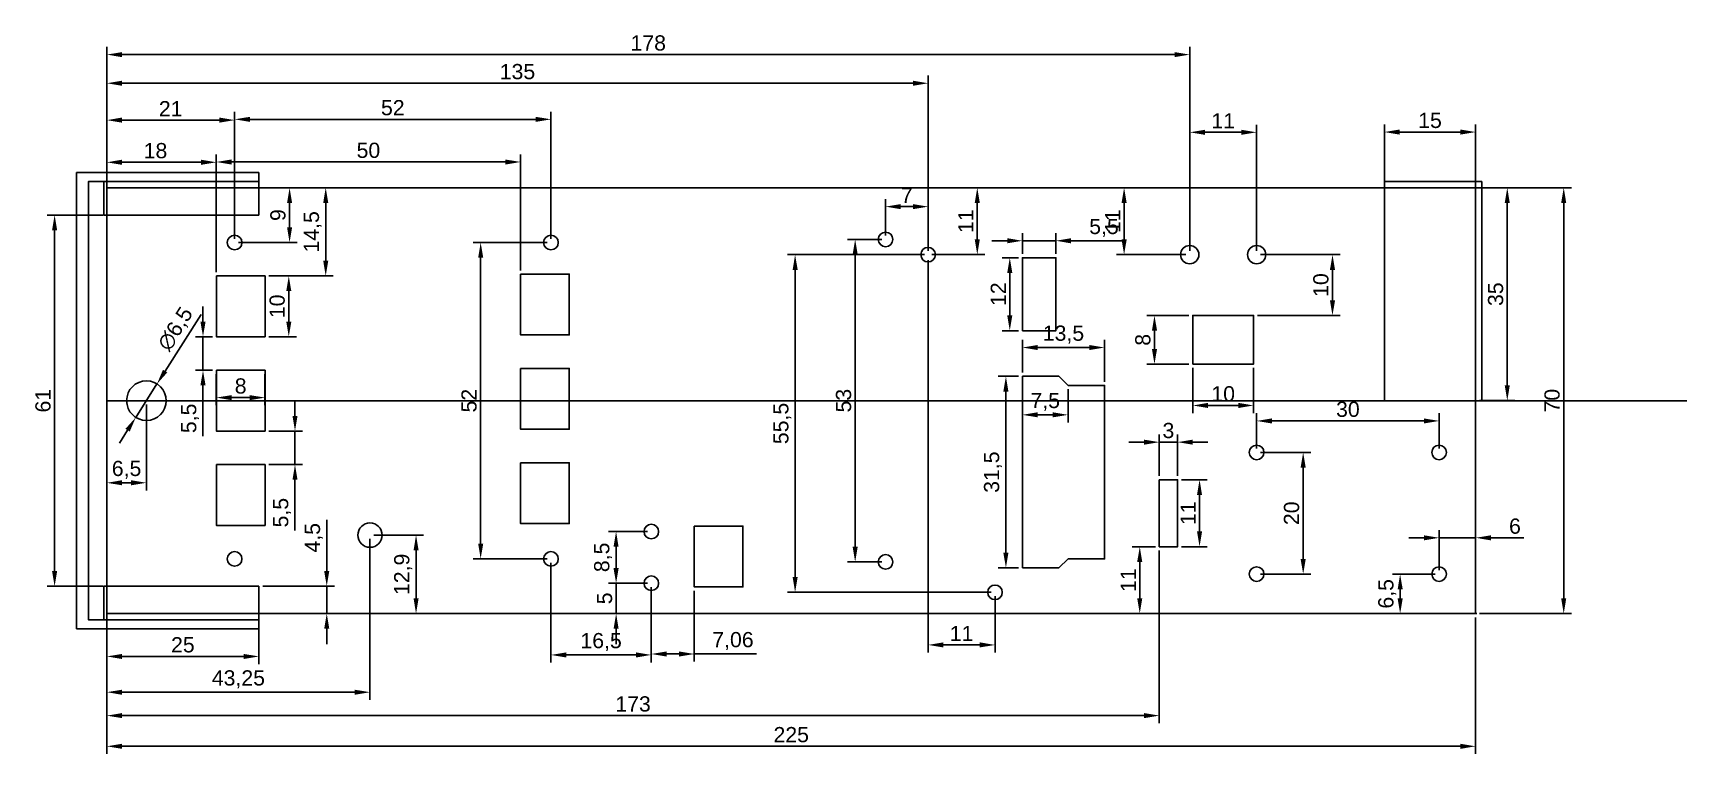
# Model space of a CAD drawing. Header units: millimetres. Extents: x 578 to 849, y 428 to 547.
import ezdxf

# ---------------------------------------------------------------- set-up
doc = ezdxf.new("R2010")
doc.units = ezdxf.units.MM
for name, color, linetype in [('frezen', 6, 'Continuous'), ('Hulp', 3, 'Continuous'), ('Hulp mdf', 7, 'Continuous'), ('maten', 1, 'Continuous'), ('maten help', 2, 'Continuous')]:
    doc.layers.add(name, color=color, linetype=linetype)
doc.styles.get("Standard").update_dxf_attribs({"font": 'arial.ttf'})
doc.dimstyles.new('ISO-25', dxfattribs={"dimtxt": 2.5, "dimasz": 2.5, "dimexe": 1.25, "dimexo": 0.625, "dimtad": 1, "dimtxsty": 'Standard', "dimcen": 2.5, "dimadec": 0, "dimazin": 0, "dimtfac": 1, "dimtmove": 0, "dimatfit": 3, "dimfxl": 1, "dimarcsym": 0})

msp = doc.modelspace()

# ---------------------------------------------------------------- blocks, each defined once
blk = doc.blocks.new('*D2')
at = {"layer": 'Defpoints', "color": 0, "transparency": 16777216}
for p in [(589.76, 532.65), (589.76, 517.04), (610.77, 512.54)]:
    blk.add_point(p, dxfattribs=at)
at = {"layer": 'maten', "color": 0, "lineweight": -2, "transparency": 16777216}
for p, q in [((589.76, 517.66), (589.76, 533.9)), ((610.77, 513.16), (610.77, 533.9)), ((608.27, 532.65), (592.26, 532.65))]:
    blk.add_line(p, q, dxfattribs=at)
at = {"layer": 'maten', "color": 0, "transparency": 16777216}
for points in [[(592.26, 533.07), (592.26, 532.23), (589.76, 532.65)], [(608.27, 533.07), (608.27, 532.23), (610.77, 532.65)]]:
    blk.add_solid(points, dxfattribs=at)
at = {"layer": 'maten', "color": 0, "transparency": 16777216, "insert": (600.26, 534.53), "char_height": 2.5, "attachment_point": 5}
blk.add_mtext('21', dxfattribs=at)
blk = doc.blocks.new('*D3')
at = {"layer": 'Defpoints', "color": 0, "transparency": 16777216}
for p in [(614.76, 521.54), (619.8, 521.54), (610.77, 512.54)]:
    blk.add_point(p, dxfattribs=at)
at = {"layer": 'maten', "color": 0, "lineweight": -2, "transparency": 16777216}
for p, q in [((615.39, 521.54), (621.05, 521.54)), ((619.8, 515.04), (619.8, 519.04)), ((611.39, 512.54), (621.05, 512.54))]:
    blk.add_line(p, q, dxfattribs=at)
at = {"layer": 'maten', "color": 0, "transparency": 16777216}
for points in [[(619.39, 519.04), (620.22, 519.04), (619.8, 521.54)], [(619.39, 515.04), (620.22, 515.04), (619.8, 512.54)]]:
    blk.add_solid(points, dxfattribs=at)
at = {"layer": 'maten', "color": 0, "transparency": 16777216, "insert": (617.9, 517.04), "char_height": 2.5, "attachment_point": 5, "rotation": 90}
blk.add_mtext('9', dxfattribs=at)
blk = doc.blocks.new('*D1')
at = {"layer": 'Defpoints', "color": 0, "transparency": 16777216}
for p in [(607.76, 525.72), (589.76, 517.04), (607.76, 507.04)]:
    blk.add_point(p, dxfattribs=at)
at = {"layer": 'maten', "color": 0, "lineweight": -2, "transparency": 16777216}
for p, q in [((589.76, 517.66), (589.76, 526.97)), ((592.26, 525.72), (605.26, 525.72)), ((607.76, 507.66), (607.76, 526.97))]:
    blk.add_line(p, q, dxfattribs=at)
at = {"layer": 'maten', "color": 0, "transparency": 16777216}
for points in [[(592.26, 526.14), (592.26, 525.3), (589.76, 525.72)], [(605.26, 526.14), (605.26, 525.3), (607.76, 525.72)]]:
    blk.add_solid(points, dxfattribs=at)
at = {"layer": 'maten', "color": 0, "transparency": 16777216, "insert": (597.76, 527.62), "char_height": 2.5, "attachment_point": 5}
blk.add_mtext('18', dxfattribs=at)
blk = doc.blocks.new('*D4')
at = {"layer": 'Defpoints', "color": 0, "transparency": 16777216}
for p in [(679.26, 456.53), (673.48, 451.54), (679.26, 451.54)]:
    blk.add_point(p, dxfattribs=at)
at = {"layer": 'maten', "color": 0, "lineweight": -2, "transparency": 16777216}
for p, q in [((673.48, 459.03), (673.48, 461.53)), ((678.64, 456.53), (672.23, 456.53)), ((673.48, 456.53), (673.48, 451.54)), ((678.64, 451.54), (672.23, 451.54)), ((673.48, 449.04), (673.48, 446.54))]:
    blk.add_line(p, q, dxfattribs=at)
at = {"layer": 'maten', "color": 0, "transparency": 16777216}
for points in [[(673.06, 459.03), (673.89, 459.03), (673.48, 456.53)], [(673.06, 449.04), (673.89, 449.04), (673.48, 451.54)]]:
    blk.add_solid(points, dxfattribs=at)
at = {"layer": 'maten', "color": 0, "transparency": 16777216, "insert": (671.58, 454.04), "char_height": 2.5, "attachment_point": 5, "rotation": 90}
blk.add_mtext('5', dxfattribs=at)
blk = doc.blocks.new('*D5')
at = {"layer": 'Defpoints', "color": 0, "transparency": 16777216}
for p in [(724.76, 510.24), (735.76, 455.04), (724.76, 446.39)]:
    blk.add_point(p, dxfattribs=at)
at = {"layer": 'maten', "color": 0, "lineweight": -2, "transparency": 16777216}
for p, q in [((724.76, 509.61), (724.76, 445.14)), ((735.76, 454.41), (735.76, 445.14)), ((733.26, 446.39), (727.26, 446.39))]:
    blk.add_line(p, q, dxfattribs=at)
at = {"layer": 'maten', "color": 0, "transparency": 16777216}
for points in [[(727.26, 446.81), (727.26, 445.98), (724.76, 446.39)], [(733.26, 446.81), (733.26, 445.98), (735.76, 446.39)]]:
    blk.add_solid(points, dxfattribs=at)
at = {"layer": 'maten', "color": 0, "transparency": 16777216, "insert": (730.26, 448.27), "char_height": 2.5, "attachment_point": 5}
blk.add_mtext('11', dxfattribs=at)
blk = doc.blocks.new('*D6')
at = {"layer": 'Defpoints', "color": 0, "transparency": 16777216}
for p in [(724.76, 510.54), (702.9, 455.04), (735.76, 455.04)]:
    blk.add_point(p, dxfattribs=at)
at = {"layer": 'maten', "color": 0, "lineweight": -2, "transparency": 16777216}
for p, q in [((724.14, 510.54), (701.65, 510.54)), ((702.9, 508.04), (702.9, 457.54)), ((735.13, 455.04), (701.65, 455.04))]:
    blk.add_line(p, q, dxfattribs=at)
at = {"layer": 'maten', "color": 0, "transparency": 16777216}
for points in [[(702.49, 508.04), (703.32, 508.04), (702.9, 510.54)], [(702.49, 457.54), (703.32, 457.54), (702.9, 455.04)]]:
    blk.add_solid(points, dxfattribs=at)
at = {"layer": 'maten', "color": 0, "transparency": 16777216, "insert": (700.78, 482.79), "char_height": 2.5, "attachment_point": 5, "rotation": 90}
blk.add_mtext('55,5', dxfattribs=at)
blk = doc.blocks.new('*D7')
at = {"layer": 'Defpoints', "color": 0, "transparency": 16777216}
for p in [(724.76, 521.54), (732.84, 521.54), (724.76, 510.54)]:
    blk.add_point(p, dxfattribs=at)
at = {"layer": 'maten', "color": 0, "lineweight": -2, "transparency": 16777216}
for p, q in [((725.39, 521.54), (734.09, 521.54)), ((732.84, 513.04), (732.84, 519.04)), ((725.39, 510.54), (734.09, 510.54))]:
    blk.add_line(p, q, dxfattribs=at)
at = {"layer": 'maten', "color": 0, "transparency": 16777216}
for points in [[(732.42, 519.04), (733.26, 519.04), (732.84, 521.54)], [(732.42, 513.04), (733.26, 513.04), (732.84, 510.54)]]:
    blk.add_solid(points, dxfattribs=at)
at = {"layer": 'maten', "color": 0, "transparency": 16777216, "insert": (730.96, 516.04), "char_height": 2.5, "attachment_point": 5, "rotation": 90}
blk.add_mtext('11', dxfattribs=at)
blk = doc.blocks.new('*D8')
at = {"layer": 'Defpoints', "color": 0, "transparency": 16777216}
for p in [(762.76, 462.54), (759.55, 451.54), (775.12, 451.54)]:
    blk.add_point(p, dxfattribs=at)
at = {"layer": 'maten', "color": 0, "lineweight": -2, "transparency": 16777216}
for p, q in [((762.14, 462.54), (758.3, 462.54)), ((759.55, 460.04), (759.55, 454.04)), ((774.5, 451.54), (758.3, 451.54))]:
    blk.add_line(p, q, dxfattribs=at)
at = {"layer": 'maten', "color": 0, "transparency": 16777216}
for points in [[(759.13, 460.04), (759.96, 460.04), (759.55, 462.54)], [(759.13, 454.04), (759.96, 454.04), (759.55, 451.54)]]:
    blk.add_solid(points, dxfattribs=at)
at = {"layer": 'maten', "color": 0, "transparency": 16777216, "insert": (757.67, 457.04), "char_height": 2.5, "attachment_point": 5, "rotation": 90}
blk.add_mtext('11', dxfattribs=at)
blk = doc.blocks.new('*D9')
at = {"layer": 'Defpoints', "color": 0, "transparency": 16777216}
for p in [(762.76, 462.54), (589.76, 451.54), (589.76, 434.77)]:
    blk.add_point(p, dxfattribs=at)
at = {"layer": 'maten', "color": 0, "lineweight": -2, "transparency": 16777216}
for p, q in [((762.76, 461.91), (762.76, 433.52)), ((589.76, 450.91), (589.76, 433.52)), ((760.26, 434.77), (592.26, 434.77))]:
    blk.add_line(p, q, dxfattribs=at)
at = {"layer": 'maten', "color": 0, "transparency": 16777216}
for points in [[(592.26, 435.19), (592.26, 434.36), (589.76, 434.77)], [(760.26, 435.19), (760.26, 434.36), (762.76, 434.77)]]:
    blk.add_solid(points, dxfattribs=at)
at = {"layer": 'maten', "color": 0, "transparency": 16777216, "insert": (676.26, 436.68), "char_height": 2.5, "attachment_point": 5}
blk.add_mtext('173', dxfattribs=at)
blk = doc.blocks.new('*D10')
at = {"layer": 'Defpoints', "color": 0, "transparency": 16777216}
for p in [(814.76, 464), (808.76, 458.03), (814.76, 451.54)]:
    blk.add_point(p, dxfattribs=at)
at = {"layer": 'maten', "color": 0, "lineweight": -2, "transparency": 16777216}
for p, q in [((808.76, 458.66), (808.76, 465.25)), ((814.76, 452.16), (814.76, 465.25)), ((806.26, 464), (803.76, 464)), ((808.76, 464), (814.76, 464)), ((817.26, 464), (822.67, 464))]:
    blk.add_line(p, q, dxfattribs=at)
at = {"layer": 'maten', "color": 0, "transparency": 16777216}
for points in [[(806.26, 464.41), (806.26, 463.58), (808.76, 464)], [(817.26, 464.41), (817.26, 463.58), (814.76, 464)]]:
    blk.add_solid(points, dxfattribs=at)
at = {"layer": 'maten', "color": 0, "transparency": 16777216, "insert": (821.22, 465.9), "char_height": 2.5, "attachment_point": 5}
blk.add_mtext('6', dxfattribs=at)
blk = doc.blocks.new('*D11')
at = {"layer": 'Defpoints', "color": 0, "transparency": 16777216}
for p in [(808.76, 458.03), (802.35, 451.54), (815.58, 451.54)]:
    blk.add_point(p, dxfattribs=at)
at = {"layer": 'maten', "color": 0, "lineweight": -2, "transparency": 16777216}
for p, q in [((808.13, 458.03), (801.1, 458.03)), ((802.35, 455.53), (802.35, 454.04)), ((814.95, 451.54), (801.1, 451.54))]:
    blk.add_line(p, q, dxfattribs=at)
at = {"layer": 'maten', "color": 0, "transparency": 16777216}
for points in [[(801.94, 455.53), (802.77, 455.53), (802.35, 458.03)], [(801.94, 454.04), (802.77, 454.04), (802.35, 451.54)]]:
    blk.add_solid(points, dxfattribs=at)
at = {"layer": 'maten', "color": 0, "transparency": 16777216, "insert": (800.23, 454.79), "char_height": 2.5, "attachment_point": 5, "rotation": 90}
blk.add_mtext('6,5', dxfattribs=at)
blk = doc.blocks.new('*D12')
at = {"layer": 'Defpoints', "color": 0, "transparency": 16777216}
for p in [(778.76, 530.65), (767.76, 510.54), (778.76, 510.54)]:
    blk.add_point(p, dxfattribs=at)
at = {"layer": 'maten', "color": 0, "lineweight": -2, "transparency": 16777216}
for p, q in [((767.76, 511.16), (767.76, 531.9)), ((770.26, 530.65), (776.26, 530.65)), ((778.76, 511.16), (778.76, 531.9))]:
    blk.add_line(p, q, dxfattribs=at)
at = {"layer": 'maten', "color": 0, "transparency": 16777216}
for points in [[(770.26, 531.06), (770.26, 530.23), (767.76, 530.65)], [(776.26, 531.06), (776.26, 530.23), (778.76, 530.65)]]:
    blk.add_solid(points, dxfattribs=at)
at = {"layer": 'maten', "color": 0, "transparency": 16777216, "insert": (773.26, 532.53), "char_height": 2.5, "attachment_point": 5}
blk.add_mtext('11', dxfattribs=at)
blk = doc.blocks.new('*D13')
at = {"layer": 'Defpoints', "color": 0, "transparency": 16777216}
for p in [(756.98, 521.54), (767.76, 521.54), (767.76, 510.54)]:
    blk.add_point(p, dxfattribs=at)
at = {"layer": 'maten', "color": 0, "lineweight": -2, "transparency": 16777216}
for p, q in [((767.14, 521.54), (755.73, 521.54)), ((756.98, 513.04), (756.98, 519.04)), ((767.14, 510.54), (755.73, 510.54))]:
    blk.add_line(p, q, dxfattribs=at)
at = {"layer": 'maten', "color": 0, "transparency": 16777216}
for points in [[(756.56, 519.04), (757.4, 519.04), (756.98, 521.54)], [(756.56, 513.04), (757.4, 513.04), (756.98, 510.54)]]:
    blk.add_solid(points, dxfattribs=at)
at = {"layer": 'maten', "color": 0, "transparency": 16777216, "insert": (755.1, 516.04), "char_height": 2.5, "attachment_point": 5, "rotation": 90}
blk.add_mtext('11', dxfattribs=at)
blk = doc.blocks.new('*D14')
at = {"layer": 'Defpoints', "color": 0, "transparency": 16777216}
for p in [(778.76, 510.54), (778.26, 500.54), (791.23, 500.54)]:
    blk.add_point(p, dxfattribs=at)
at = {"layer": 'maten', "color": 0, "lineweight": -2, "transparency": 16777216}
for p, q in [((779.39, 510.54), (792.48, 510.54)), ((791.23, 508.04), (791.23, 503.04)), ((778.89, 500.54), (792.48, 500.54))]:
    blk.add_line(p, q, dxfattribs=at)
at = {"layer": 'maten', "color": 0, "transparency": 16777216}
for points in [[(790.81, 508.04), (791.65, 508.04), (791.23, 510.54)], [(790.81, 503.04), (791.65, 503.04), (791.23, 500.54)]]:
    blk.add_solid(points, dxfattribs=at)
at = {"layer": 'maten', "color": 0, "transparency": 16777216, "insert": (789.33, 505.54), "char_height": 2.5, "attachment_point": 5, "rotation": 90}
blk.add_mtext('10', dxfattribs=at)
blk = doc.blocks.new('*D15')
at = {"layer": 'Defpoints', "color": 0, "transparency": 16777216}
for p in [(589.76, 456.04), (614.76, 451.54), (589.76, 444.5)]:
    blk.add_point(p, dxfattribs=at)
at = {"layer": 'maten', "color": 0, "lineweight": -2, "transparency": 16777216}
for p, q in [((589.76, 455.41), (589.76, 443.25)), ((614.76, 450.91), (614.76, 443.25)), ((612.26, 444.5), (592.26, 444.5))]:
    blk.add_line(p, q, dxfattribs=at)
at = {"layer": 'maten', "color": 0, "transparency": 16777216}
for points in [[(592.26, 444.91), (592.26, 444.08), (589.76, 444.5)], [(612.26, 444.91), (612.26, 444.08), (614.76, 444.5)]]:
    blk.add_solid(points, dxfattribs=at)
at = {"layer": 'maten', "color": 0, "transparency": 16777216, "insert": (602.26, 446.4), "char_height": 2.5, "attachment_point": 5}
blk.add_mtext('25', dxfattribs=at)
blk = doc.blocks.new('*D16')
at = {"layer": 'Defpoints', "color": 0, "transparency": 16777216}
for p in [(614.76, 456.04), (625.91, 456.04), (614.76, 451.54)]:
    blk.add_point(p, dxfattribs=at)
at = {"layer": 'maten', "color": 0, "lineweight": -2, "transparency": 16777216}
for p, q in [((625.91, 458.54), (625.91, 466.96)), ((615.39, 456.04), (627.16, 456.04)), ((625.91, 451.54), (625.91, 456.04)), ((615.39, 451.54), (627.16, 451.54)), ((625.91, 449.04), (625.91, 446.54))]:
    blk.add_line(p, q, dxfattribs=at)
at = {"layer": 'maten', "color": 0, "transparency": 16777216}
for points in [[(625.49, 458.54), (626.33, 458.54), (625.91, 456.04)], [(625.49, 449.04), (626.33, 449.04), (625.91, 451.54)]]:
    blk.add_solid(points, dxfattribs=at)
at = {"layer": 'maten', "color": 0, "transparency": 16777216, "insert": (623.79, 464), "char_height": 2.5, "width": 4.6129, "attachment_point": 5, "rotation": 90}
blk.add_mtext('4,5', dxfattribs=at)
blk = doc.blocks.new('*D17')
at = {"layer": 'Defpoints', "color": 0, "transparency": 16777216}
for p in [(589.76, 517.04), (581.18, 456.04), (589.76, 456.04)]:
    blk.add_point(p, dxfattribs=at)
at = {"layer": 'maten', "color": 0, "lineweight": -2, "transparency": 16777216}
for p, q in [((589.14, 517.04), (579.93, 517.04)), ((581.18, 514.54), (581.18, 458.54)), ((589.14, 456.04), (579.93, 456.04))]:
    blk.add_line(p, q, dxfattribs=at)
at = {"layer": 'maten', "color": 0, "transparency": 16777216}
for points in [[(580.76, 514.54), (581.6, 514.54), (581.18, 517.04)], [(580.76, 458.54), (581.6, 458.54), (581.18, 456.04)]]:
    blk.add_solid(points, dxfattribs=at)
at = {"layer": 'maten', "color": 0, "transparency": 16777216, "insert": (579.28, 486.54), "char_height": 2.5, "attachment_point": 5, "rotation": 90}
blk.add_mtext('61', dxfattribs=at)
blk = doc.blocks.new('*D18')
at = {"layer": 'Defpoints', "color": 0, "transparency": 16777216}
for p in [(799.76, 521.54), (814.76, 451.54), (829.24, 451.54)]:
    blk.add_point(p, dxfattribs=at)
at = {"layer": 'maten', "color": 0, "lineweight": -2, "transparency": 16777216}
for p, q in [((800.39, 521.54), (830.49, 521.54)), ((829.24, 519.04), (829.24, 454.04)), ((815.39, 451.54), (830.49, 451.54))]:
    blk.add_line(p, q, dxfattribs=at)
at = {"layer": 'maten', "color": 0, "transparency": 16777216}
for points in [[(828.82, 519.04), (829.65, 519.04), (829.24, 521.54)], [(828.82, 454.04), (829.65, 454.04), (829.24, 451.54)]]:
    blk.add_solid(points, dxfattribs=at)
at = {"layer": 'maten', "color": 0, "transparency": 16777216, "insert": (827.33, 486.54), "char_height": 2.5, "attachment_point": 5, "rotation": 90}
blk.add_mtext('70', dxfattribs=at)
blk = doc.blocks.new('*D19')
at = {"layer": 'Defpoints', "color": 0, "transparency": 16777216}
for p in [(589.76, 456.04), (814.76, 451.54), (589.76, 429.73)]:
    blk.add_point(p, dxfattribs=at)
at = {"layer": 'maten', "color": 0, "lineweight": -2, "transparency": 16777216}
for p, q in [((589.76, 455.41), (589.76, 428.48)), ((814.76, 450.91), (814.76, 428.48)), ((812.26, 429.73), (592.26, 429.73))]:
    blk.add_line(p, q, dxfattribs=at)
at = {"layer": 'maten', "color": 0, "transparency": 16777216}
for points in [[(592.26, 430.14), (592.26, 429.31), (589.76, 429.73)], [(812.26, 430.14), (812.26, 429.31), (814.76, 429.73)]]:
    blk.add_solid(points, dxfattribs=at)
at = {"layer": 'maten', "color": 0, "transparency": 16777216, "insert": (702.26, 431.63), "char_height": 2.5, "attachment_point": 5}
blk.add_mtext('225', dxfattribs=at)
blk = doc.blocks.new('*D20')
at = {"layer": 'Defpoints', "color": 0, "transparency": 16777216}
for p in [(607.76, 497.04), (605.57, 491.54), (607.76, 491.54)]:
    blk.add_point(p, dxfattribs=at)
at = {"layer": 'maten', "color": 0, "lineweight": -2, "transparency": 16777216}
for p, q in [((605.57, 499.54), (605.57, 502.04)), ((607.14, 497.04), (604.32, 497.04)), ((605.57, 497.04), (605.57, 491.54)), ((607.14, 491.54), (604.32, 491.54)), ((605.57, 489.04), (605.57, 480.72))]:
    blk.add_line(p, q, dxfattribs=at)
at = {"layer": 'maten', "color": 0, "transparency": 16777216}
for points in [[(605.15, 499.54), (605.99, 499.54), (605.57, 497.04)], [(605.15, 489.04), (605.99, 489.04), (605.57, 491.54)]]:
    blk.add_solid(points, dxfattribs=at)
at = {"layer": 'maten', "color": 0, "transparency": 16777216, "insert": (603.45, 483.63), "char_height": 2.5, "attachment_point": 5, "rotation": 90}
blk.add_mtext('5,5', dxfattribs=at)
blk = doc.blocks.new('*D21')
at = {"layer": 'Defpoints', "color": 0, "transparency": 16777216}
for p in [(615.76, 481.54), (615.76, 476.04), (620.69, 476.04)]:
    blk.add_point(p, dxfattribs=at)
at = {"layer": 'maten', "color": 0, "lineweight": -2, "transparency": 16777216}
for p, q in [((620.69, 484.04), (620.69, 486.54)), ((616.39, 481.54), (621.94, 481.54)), ((620.69, 481.54), (620.69, 476.04)), ((616.39, 476.04), (621.94, 476.04)), ((620.69, 473.54), (620.69, 465.22))]:
    blk.add_line(p, q, dxfattribs=at)
at = {"layer": 'maten', "color": 0, "transparency": 16777216}
for points in [[(620.28, 484.04), (621.11, 484.04), (620.69, 481.54)], [(620.28, 473.54), (621.11, 473.54), (620.69, 476.04)]]:
    blk.add_solid(points, dxfattribs=at)
at = {"layer": 'maten', "color": 0, "transparency": 16777216, "insert": (618.57, 468.13), "char_height": 2.5, "attachment_point": 5, "rotation": 90}
blk.add_mtext('5,5', dxfattribs=at)
blk = doc.blocks.new('*D22')
at = {"layer": 'Defpoints', "color": 0, "transparency": 16777216}
for p in [(615.76, 507.04), (615.76, 497.04), (619.67, 497.04)]:
    blk.add_point(p, dxfattribs=at)
at = {"layer": 'maten', "color": 0, "lineweight": -2, "transparency": 16777216}
for p, q in [((616.39, 507.04), (620.92, 507.04)), ((619.67, 504.54), (619.67, 499.54)), ((616.39, 497.04), (620.92, 497.04))]:
    blk.add_line(p, q, dxfattribs=at)
at = {"layer": 'maten', "color": 0, "transparency": 16777216}
for points in [[(619.26, 504.54), (620.09, 504.54), (619.67, 507.04)], [(619.26, 499.54), (620.09, 499.54), (619.67, 497.04)]]:
    blk.add_solid(points, dxfattribs=at)
at = {"layer": 'maten', "color": 0, "transparency": 16777216, "insert": (617.77, 502.04), "char_height": 2.5, "attachment_point": 5, "rotation": 90}
blk.add_mtext('10', dxfattribs=at)
blk = doc.blocks.new('*D23')
at = {"layer": 'Defpoints', "color": 0, "transparency": 16777216}
for p in [(607.76, 491.54), (615.76, 491.54), (607.76, 487.04)]:
    blk.add_point(p, dxfattribs=at)
at = {"layer": 'maten', "color": 0, "lineweight": -2, "transparency": 16777216}
for p, q in [((607.76, 490.91), (607.76, 485.79)), ((615.76, 490.91), (615.76, 485.79)), ((613.26, 487.04), (610.26, 487.04))]:
    blk.add_line(p, q, dxfattribs=at)
at = {"layer": 'maten', "color": 0, "transparency": 16777216}
for points in [[(610.26, 487.45), (610.26, 486.62), (607.76, 487.04)], [(613.26, 487.45), (613.26, 486.62), (615.76, 487.04)]]:
    blk.add_solid(points, dxfattribs=at)
at = {"layer": 'maten', "color": 0, "transparency": 16777216, "insert": (611.76, 488.94), "char_height": 2.5, "attachment_point": 5}
blk.add_mtext('8', dxfattribs=at)
blk = doc.blocks.new('*D24')
at = {"layer": 'Defpoints', "color": 0, "transparency": 16777216}
for p in [(673.47, 465.03), (679.26, 465.03), (679.26, 456.53)]:
    blk.add_point(p, dxfattribs=at)
at = {"layer": 'maten', "color": 0, "lineweight": -2, "transparency": 16777216}
for p, q in [((678.64, 465.03), (672.22, 465.03)), ((673.47, 459.03), (673.47, 462.53)), ((678.64, 456.53), (672.22, 456.53))]:
    blk.add_line(p, q, dxfattribs=at)
at = {"layer": 'maten', "color": 0, "transparency": 16777216}
for points in [[(673.05, 462.53), (673.88, 462.53), (673.47, 465.03)], [(673.05, 459.03), (673.88, 459.03), (673.47, 456.53)]]:
    blk.add_solid(points, dxfattribs=at)
at = {"layer": 'maten', "color": 0, "transparency": 16777216, "insert": (671.34, 460.78), "char_height": 2.5, "attachment_point": 5, "rotation": 90}
blk.add_mtext('8,5', dxfattribs=at)
blk = doc.blocks.new('*D25')
at = {"layer": 'Defpoints', "color": 0, "transparency": 16777216}
for p in [(662.77, 532.78), (610.77, 512.54), (662.77, 512.54)]:
    blk.add_point(p, dxfattribs=at)
at = {"layer": 'maten', "color": 0, "lineweight": -2, "transparency": 16777216}
for p, q in [((610.77, 513.16), (610.77, 534.03)), ((662.77, 513.16), (662.77, 534.03)), ((613.27, 532.78), (660.27, 532.78))]:
    blk.add_line(p, q, dxfattribs=at)
at = {"layer": 'maten', "color": 0, "transparency": 16777216}
for points in [[(613.27, 533.19), (613.27, 532.36), (610.77, 532.78)], [(660.27, 533.19), (660.27, 532.36), (662.77, 532.78)]]:
    blk.add_solid(points, dxfattribs=at)
at = {"layer": 'maten', "color": 0, "transparency": 16777216, "insert": (636.77, 534.68), "char_height": 2.5, "attachment_point": 5}
blk.add_mtext('52', dxfattribs=at)
blk = doc.blocks.new('*D26')
at = {"layer": 'Defpoints', "color": 0, "transparency": 16777216}
for p in [(662.77, 512.54), (651.21, 460.54), (662.77, 460.54)]:
    blk.add_point(p, dxfattribs=at)
at = {"layer": 'maten', "color": 0, "lineweight": -2, "transparency": 16777216}
for p, q in [((662.14, 512.54), (649.96, 512.54)), ((651.21, 510.04), (651.21, 463.04)), ((662.14, 460.54), (649.96, 460.54))]:
    blk.add_line(p, q, dxfattribs=at)
at = {"layer": 'maten', "color": 0, "transparency": 16777216}
for points in [[(650.8, 510.04), (651.63, 510.04), (651.21, 512.54)], [(650.8, 463.04), (651.63, 463.04), (651.21, 460.54)]]:
    blk.add_solid(points, dxfattribs=at)
at = {"layer": 'maten', "color": 0, "transparency": 16777216, "insert": (649.31, 486.54), "char_height": 2.5, "attachment_point": 5, "rotation": 90}
blk.add_mtext('52', dxfattribs=at)
blk = doc.blocks.new('*D27')
at = {"layer": 'Defpoints', "color": 0, "transparency": 16777216}
for p in [(614.76, 521.54), (615.76, 507.04), (625.74, 507.04)]:
    blk.add_point(p, dxfattribs=at)
at = {"layer": 'maten', "color": 0, "lineweight": -2, "transparency": 16777216}
for p, q in [((615.39, 521.54), (626.99, 521.54)), ((625.74, 519.04), (625.74, 509.54)), ((616.39, 507.04), (626.99, 507.04))]:
    blk.add_line(p, q, dxfattribs=at)
at = {"layer": 'maten', "color": 0, "transparency": 16777216}
for points in [[(625.33, 519.04), (626.16, 519.04), (625.74, 521.54)], [(625.33, 509.54), (626.16, 509.54), (625.74, 507.04)]]:
    blk.add_solid(points, dxfattribs=at)
at = {"layer": 'maten', "color": 0, "transparency": 16777216, "insert": (623.62, 514.29), "char_height": 2.5, "attachment_point": 5, "rotation": 90}
blk.add_mtext('14,5', dxfattribs=at)
blk = doc.blocks.new('*D28')
at = {"layer": 'Defpoints', "color": 0, "transparency": 16777216}
for p in [(657.77, 525.77), (607.76, 507.04), (657.77, 507.34)]:
    blk.add_point(p, dxfattribs=at)
at = {"layer": 'maten', "color": 0, "lineweight": -2, "transparency": 16777216}
for p, q in [((607.76, 507.66), (607.76, 527.02)), ((610.26, 525.77), (655.27, 525.77)), ((657.77, 507.96), (657.77, 527.02))]:
    blk.add_line(p, q, dxfattribs=at)
at = {"layer": 'maten', "color": 0, "transparency": 16777216}
for points in [[(610.26, 526.18), (610.26, 525.35), (607.76, 525.77)], [(655.27, 526.18), (655.27, 525.35), (657.77, 525.77)]]:
    blk.add_solid(points, dxfattribs=at)
at = {"layer": 'maten', "color": 0, "transparency": 16777216, "insert": (632.76, 527.67), "char_height": 2.5, "attachment_point": 5}
blk.add_mtext('50', dxfattribs=at)
blk = doc.blocks.new('*D29')
at = {"layer": 'Defpoints', "color": 0, "transparency": 16777216}
for p in [(765.76, 473.54), (765.76, 462.54), (769.38, 462.54)]:
    blk.add_point(p, dxfattribs=at)
at = {"layer": 'maten', "color": 0, "lineweight": -2, "transparency": 16777216}
for p, q in [((766.39, 473.54), (770.63, 473.54)), ((769.38, 471.04), (769.38, 465.04)), ((766.39, 462.54), (770.63, 462.54))]:
    blk.add_line(p, q, dxfattribs=at)
at = {"layer": 'maten', "color": 0, "transparency": 16777216}
for points in [[(768.96, 471.04), (769.79, 471.04), (769.38, 473.54)], [(768.96, 465.04), (769.79, 465.04), (769.38, 462.54)]]:
    blk.add_solid(points, dxfattribs=at)
at = {"layer": 'maten', "color": 0, "transparency": 16777216, "insert": (767.5, 468.04), "char_height": 2.5, "attachment_point": 5, "rotation": 90}
blk.add_mtext('11', dxfattribs=at)
blk = doc.blocks.new('*D30')
at = {"layer": 'Defpoints', "color": 0, "transparency": 16777216}
for p in [(765.76, 479.72), (762.76, 473.54), (765.76, 473.54)]:
    blk.add_point(p, dxfattribs=at)
at = {"layer": 'maten', "color": 0, "lineweight": -2, "transparency": 16777216}
for p, q in [((760.26, 479.72), (757.76, 479.72)), ((762.76, 474.16), (762.76, 480.97)), ((762.76, 479.72), (765.76, 479.72)), ((765.76, 474.16), (765.76, 480.97)), ((768.26, 479.72), (770.76, 479.72))]:
    blk.add_line(p, q, dxfattribs=at)
at = {"layer": 'maten', "color": 0, "transparency": 16777216}
for points in [[(760.26, 480.13), (760.26, 479.3), (762.76, 479.72)], [(768.26, 480.13), (768.26, 479.3), (765.76, 479.72)]]:
    blk.add_solid(points, dxfattribs=at)
at = {"layer": 'maten', "color": 0, "transparency": 16777216, "insert": (764.26, 481.62), "char_height": 2.5, "attachment_point": 5}
blk.add_mtext('3', dxfattribs=at)
blk = doc.blocks.new('*D31')
at = {"layer": 'Defpoints', "color": 0, "transparency": 16777216}
for p in [(768.26, 500.54), (761.97, 492.54), (768.26, 492.54)]:
    blk.add_point(p, dxfattribs=at)
at = {"layer": 'maten', "color": 0, "lineweight": -2, "transparency": 16777216}
for p, q in [((767.64, 500.54), (760.72, 500.54)), ((761.97, 498.04), (761.97, 495.04)), ((767.64, 492.54), (760.72, 492.54))]:
    blk.add_line(p, q, dxfattribs=at)
at = {"layer": 'maten', "color": 0, "transparency": 16777216}
for points in [[(761.55, 498.04), (762.39, 498.04), (761.97, 500.54)], [(761.55, 495.04), (762.39, 495.04), (761.97, 492.54)]]:
    blk.add_solid(points, dxfattribs=at)
at = {"layer": 'maten', "color": 0, "transparency": 16777216, "insert": (760.07, 496.54), "char_height": 2.5, "attachment_point": 5, "rotation": 90}
blk.add_mtext('8', dxfattribs=at)
blk = doc.blocks.new('*D32')
at = {"layer": 'Defpoints', "color": 0, "transparency": 16777216}
for p in [(768.26, 492.54), (778.26, 492.54), (778.26, 485.75)]:
    blk.add_point(p, dxfattribs=at)
at = {"layer": 'maten', "color": 0, "lineweight": -2, "transparency": 16777216}
for p, q in [((768.26, 491.91), (768.26, 484.5)), ((778.26, 491.91), (778.26, 484.5)), ((770.76, 485.75), (775.76, 485.75))]:
    blk.add_line(p, q, dxfattribs=at)
at = {"layer": 'maten', "color": 0, "transparency": 16777216}
for points in [[(770.76, 486.17), (770.76, 485.33), (768.26, 485.75)], [(775.76, 486.17), (775.76, 485.33), (778.26, 485.75)]]:
    blk.add_solid(points, dxfattribs=at)
at = {"layer": 'maten', "color": 0, "transparency": 16777216, "insert": (773.26, 487.65), "char_height": 2.5, "attachment_point": 5}
blk.add_mtext('10', dxfattribs=at)
blk = doc.blocks.new('*D33')
at = {"layer": 'Defpoints', "color": 0, "transparency": 16777216}
for p in [(778.76, 478.03), (778.76, 458.03), (786.41, 458.03)]:
    blk.add_point(p, dxfattribs=at)
at = {"layer": 'maten', "color": 0, "lineweight": -2, "transparency": 16777216}
for p, q in [((779.38, 478.03), (787.66, 478.03)), ((786.41, 475.53), (786.41, 460.53)), ((779.38, 458.03), (787.66, 458.03))]:
    blk.add_line(p, q, dxfattribs=at)
at = {"layer": 'maten', "color": 0, "transparency": 16777216}
for points in [[(785.99, 475.53), (786.83, 475.53), (786.41, 478.03)], [(785.99, 460.53), (786.83, 460.53), (786.41, 458.03)]]:
    blk.add_solid(points, dxfattribs=at)
at = {"layer": 'maten', "color": 0, "transparency": 16777216, "insert": (784.51, 468.03), "char_height": 2.5, "attachment_point": 5, "rotation": 90}
blk.add_mtext('20', dxfattribs=at)
blk = doc.blocks.new('*D34')
at = {"layer": 'Defpoints', "color": 0, "transparency": 16777216}
for p in [(808.76, 483.21), (778.76, 478.03), (808.76, 478.03)]:
    blk.add_point(p, dxfattribs=at)
at = {"layer": 'maten', "color": 0, "lineweight": -2, "transparency": 16777216}
for p, q in [((778.76, 478.66), (778.76, 484.46)), ((808.76, 478.66), (808.76, 484.46)), ((781.26, 483.21), (806.26, 483.21))]:
    blk.add_line(p, q, dxfattribs=at)
at = {"layer": 'maten', "color": 0, "transparency": 16777216}
for points in [[(781.26, 483.62), (781.26, 482.79), (778.76, 483.21)], [(806.26, 483.62), (806.26, 482.79), (808.76, 483.21)]]:
    blk.add_solid(points, dxfattribs=at)
at = {"layer": 'maten', "color": 0, "transparency": 16777216, "insert": (793.76, 485.11), "char_height": 2.5, "attachment_point": 5}
blk.add_mtext('30', dxfattribs=at)
blk = doc.blocks.new('*D35')
at = {"layer": 'Defpoints', "color": 0, "transparency": 16777216}
for p in [(633.01, 464.44), (589.76, 456.04), (633.01, 438.62)]:
    blk.add_point(p, dxfattribs=at)
at = {"layer": 'maten help', "color": 0, "lineweight": -2, "transparency": 16777216}
for p, q in [((633.01, 463.81), (633.01, 437.37)), ((589.76, 455.41), (589.76, 437.37)), ((592.26, 438.62), (630.51, 438.62))]:
    blk.add_line(p, q, dxfattribs=at)
at = {"layer": 'maten help', "color": 0, "transparency": 16777216}
for points in [[(592.26, 439.03), (592.26, 438.2), (589.76, 438.62)], [(630.51, 439.03), (630.51, 438.2), (633.01, 438.62)]]:
    blk.add_solid(points, dxfattribs=at)
at = {"layer": 'maten help', "color": 0, "transparency": 16777216, "insert": (611.39, 440.74), "char_height": 2.5, "attachment_point": 5}
blk.add_mtext('43,25', dxfattribs=at)
blk = doc.blocks.new('*D36')
at = {"layer": 'Defpoints', "color": 0, "transparency": 16777216}
for p in [(633.01, 464.44), (640.59, 464.44), (614.76, 451.54)]:
    blk.add_point(p, dxfattribs=at)
at = {"layer": 'maten help', "color": 0, "lineweight": -2, "transparency": 16777216}
for p, q in [((633.64, 464.44), (641.84, 464.44)), ((640.59, 454.04), (640.59, 461.94)), ((615.39, 451.54), (641.84, 451.54))]:
    blk.add_line(p, q, dxfattribs=at)
at = {"layer": 'maten help', "color": 0, "transparency": 16777216}
for points in [[(640.18, 461.94), (641.01, 461.94), (640.59, 464.44)], [(640.18, 454.04), (641.01, 454.04), (640.59, 451.54)]]:
    blk.add_solid(points, dxfattribs=at)
at = {"layer": 'maten help', "color": 0, "transparency": 16777216, "insert": (638.47, 457.99), "char_height": 2.5, "attachment_point": 5, "rotation": 90}
blk.add_mtext('12,9', dxfattribs=at)
blk = doc.blocks.new('*D37')
at = {"layer": 'Defpoints', "color": 0, "transparency": 16777216}
for p in [(814.76, 530.69), (799.76, 521.54), (814.76, 486.54)]:
    blk.add_point(p, dxfattribs=at)
at = {"layer": 'maten', "color": 0, "lineweight": -2, "transparency": 16777216}
for p, q in [((799.76, 522.16), (799.76, 531.94)), ((802.26, 530.69), (812.26, 530.69)), ((814.76, 487.16), (814.76, 531.94))]:
    blk.add_line(p, q, dxfattribs=at)
at = {"layer": 'maten', "color": 0, "transparency": 16777216}
for points in [[(802.26, 531.11), (802.26, 530.27), (799.76, 530.69)], [(812.26, 531.11), (812.26, 530.27), (814.76, 530.69)]]:
    blk.add_solid(points, dxfattribs=at)
at = {"layer": 'maten', "color": 0, "transparency": 16777216, "insert": (807.26, 532.59), "char_height": 2.5, "attachment_point": 5}
blk.add_mtext('15', dxfattribs=at)
blk = doc.blocks.new('*D38')
at = {"layer": 'Defpoints', "color": 0, "transparency": 16777216}
for p in [(799.76, 521.54), (814.76, 486.54), (819.96, 486.54)]:
    blk.add_point(p, dxfattribs=at)
at = {"layer": 'maten', "color": 0, "lineweight": -2, "transparency": 16777216}
for p, q in [((800.39, 521.54), (821.21, 521.54)), ((819.96, 519.04), (819.96, 489.04)), ((815.39, 486.54), (821.21, 486.54))]:
    blk.add_line(p, q, dxfattribs=at)
at = {"layer": 'maten', "color": 0, "transparency": 16777216}
for points in [[(819.54, 519.04), (820.37, 519.04), (819.96, 521.54)], [(819.54, 489.04), (820.37, 489.04), (819.96, 486.54)]]:
    blk.add_solid(points, dxfattribs=at)
at = {"layer": 'maten', "color": 0, "transparency": 16777216, "insert": (818.05, 504.04), "char_height": 2.5, "attachment_point": 5, "rotation": 90}
blk.add_mtext('35', dxfattribs=at)
blk = doc.blocks.new('*D39')
at = {"layer": 'Defpoints', "color": 0, "transparency": 16777216}
for p in [(589.76, 538.71), (589.76, 517.04), (724.76, 510.54)]:
    blk.add_point(p, dxfattribs=at)
at = {"layer": 'maten', "color": 0, "lineweight": -2, "transparency": 16777216}
for p, q in [((589.76, 517.66), (589.76, 539.96)), ((722.26, 538.71), (592.26, 538.71)), ((724.76, 511.16), (724.76, 539.96))]:
    blk.add_line(p, q, dxfattribs=at)
at = {"layer": 'maten', "color": 0, "transparency": 16777216}
for points in [[(592.26, 539.13), (592.26, 538.29), (589.76, 538.71)], [(722.26, 539.13), (722.26, 538.29), (724.76, 538.71)]]:
    blk.add_solid(points, dxfattribs=at)
at = {"layer": 'maten', "color": 0, "transparency": 16777216, "insert": (657.26, 540.61), "char_height": 2.5, "attachment_point": 5}
blk.add_mtext('135', dxfattribs=at)
blk = doc.blocks.new('*D40')
at = {"layer": 'Defpoints', "color": 0, "transparency": 16777216}
for p in [(679.26, 456.53), (686.32, 455.92), (686.32, 444.9)]:
    blk.add_point(p, dxfattribs=at)
at = {"layer": 'maten', "color": 0, "lineweight": -2, "transparency": 16777216}
for p, q in [((679.26, 455.91), (679.26, 443.65)), ((686.32, 455.29), (686.32, 443.65)), ((681.76, 444.9), (683.82, 444.9)), ((686.32, 444.9), (696.54, 444.9))]:
    blk.add_line(p, q, dxfattribs=at)
at = {"layer": 'maten', "color": 0, "transparency": 16777216}
for points in [[(681.76, 445.32), (681.76, 444.48), (679.26, 444.9)], [(683.82, 445.32), (683.82, 444.48), (686.32, 444.9)]]:
    blk.add_solid(points, dxfattribs=at)
at = {"layer": 'maten', "color": 0, "transparency": 16777216, "insert": (692.68, 447.03), "char_height": 2.5, "attachment_point": 5}
blk.add_mtext('7,06', dxfattribs=at)
blk = doc.blocks.new('*D41')
at = {"layer": 'Defpoints', "color": 0, "transparency": 16777216}
for p in [(662.77, 460.54), (679.26, 456.53), (679.26, 444.75)]:
    blk.add_point(p, dxfattribs=at)
at = {"layer": 'maten', "color": 0, "lineweight": -2, "transparency": 16777216}
for p, q in [((662.77, 459.91), (662.77, 443.5)), ((679.26, 455.91), (679.26, 443.5)), ((665.27, 444.75), (676.76, 444.75))]:
    blk.add_line(p, q, dxfattribs=at)
at = {"layer": 'maten', "color": 0, "transparency": 16777216}
for points in [[(665.27, 445.16), (665.27, 444.33), (662.77, 444.75)], [(676.76, 445.16), (676.76, 444.33), (679.26, 444.75)]]:
    blk.add_solid(points, dxfattribs=at)
at = {"layer": 'maten', "color": 0, "transparency": 16777216, "insert": (671.01, 446.87), "char_height": 2.5, "attachment_point": 5}
blk.add_mtext('16,5', dxfattribs=at)
blk = doc.blocks.new('*D42')
at = {"layer": 'Defpoints', "color": 0, "transparency": 16777216}
for p in [(598, 489.28), (594.52, 483.79)]:
    blk.add_point(p, dxfattribs=at)
at = {"layer": 'maten', "color": 0, "lineweight": -2, "transparency": 16777216}
for p, q in [((605.26, 500.71), (599.34, 491.39)), ((594.52, 483.79), (598, 489.28)), ((593.18, 481.68), (591.84, 479.57))]:
    blk.add_line(p, q, dxfattribs=at)
at = {"layer": 'maten', "color": 0, "transparency": 16777216}
for points in [[(598.99, 491.62), (599.69, 491.17), (598, 489.28)], [(592.83, 481.91), (593.53, 481.46), (594.52, 483.79)]]:
    blk.add_solid(points, dxfattribs=at)
at = {"layer": 'maten', "color": 0, "transparency": 16777216, "insert": (601.14, 498.27), "char_height": 2.5, "attachment_point": 5, "rotation": 57.6036}
blk.add_mtext('∅6,5', dxfattribs=at)
blk = doc.blocks.new('*D43')
at = {"layer": 'Defpoints', "color": 0, "transparency": 16777216}
for p in [(589.76, 486.54), (596.26, 486.54), (589.76, 473.04)]:
    blk.add_point(p, dxfattribs=at)
at = {"layer": 'maten', "color": 0, "lineweight": -2, "transparency": 16777216}
for p, q in [((589.76, 485.91), (589.76, 471.79)), ((596.26, 485.91), (596.26, 471.79)), ((593.76, 473.04), (592.26, 473.04))]:
    blk.add_line(p, q, dxfattribs=at)
at = {"layer": 'maten', "color": 0, "transparency": 16777216}
for points in [[(592.26, 473.46), (592.26, 472.63), (589.76, 473.04)], [(593.76, 473.46), (593.76, 472.63), (596.26, 473.04)]]:
    blk.add_solid(points, dxfattribs=at)
at = {"layer": 'maten', "color": 0, "transparency": 16777216, "insert": (593.01, 475.17), "char_height": 2.5, "attachment_point": 5}
blk.add_mtext('6,5', dxfattribs=at)
blk = doc.blocks.new('*D44')
at = {"layer": 'Defpoints', "color": 0, "transparency": 16777216}
for p in [(589.76, 543.42), (589.76, 510.54), (767.76, 510.54)]:
    blk.add_point(p, dxfattribs=at)
at = {"layer": 'maten', "color": 0, "lineweight": -2, "transparency": 16777216}
for p, q in [((589.76, 511.16), (589.76, 544.67)), ((767.76, 511.16), (767.76, 544.67)), ((765.26, 543.42), (592.26, 543.42))]:
    blk.add_line(p, q, dxfattribs=at)
at = {"layer": 'maten', "color": 0, "transparency": 16777216}
for points in [[(592.26, 543.83), (592.26, 543), (589.76, 543.42)], [(765.26, 543.83), (765.26, 543), (767.76, 543.42)]]:
    blk.add_solid(points, dxfattribs=at)
at = {"layer": 'maten', "color": 0, "transparency": 16777216, "insert": (678.76, 545.32), "char_height": 2.5, "attachment_point": 5}
blk.add_mtext('178', dxfattribs=at)
blk = doc.blocks.new('*D45')
at = {"layer": 'Defpoints', "color": 0, "transparency": 16777216}
for p in [(724.76, 518.43), (717.76, 513.04), (724.76, 510.54)]:
    blk.add_point(p, dxfattribs=at)
at = {"layer": 'maten', "color": 0, "lineweight": -2, "transparency": 16777216}
for p, q in [((717.76, 513.66), (717.76, 519.68)), ((724.76, 511.16), (724.76, 519.68)), ((720.26, 518.43), (722.26, 518.43))]:
    blk.add_line(p, q, dxfattribs=at)
at = {"layer": 'maten', "color": 0, "transparency": 16777216}
for points in [[(720.26, 518.85), (720.26, 518.01), (717.76, 518.43)], [(722.26, 518.85), (722.26, 518.01), (724.76, 518.43)]]:
    blk.add_solid(points, dxfattribs=at)
at = {"layer": 'maten', "color": 0, "transparency": 16777216, "insert": (721.26, 520.3), "char_height": 2.5, "attachment_point": 5}
blk.add_mtext('7', dxfattribs=at)
blk = doc.blocks.new('*D46')
at = {"layer": 'Defpoints', "color": 0, "transparency": 16777216}
for p in [(717.76, 513.04), (712.77, 460.04), (717.76, 460.04)]:
    blk.add_point(p, dxfattribs=at)
at = {"layer": 'maten', "color": 0, "lineweight": -2, "transparency": 16777216}
for p, q in [((717.14, 513.04), (711.52, 513.04)), ((712.77, 510.54), (712.77, 462.54)), ((717.14, 460.04), (711.52, 460.04))]:
    blk.add_line(p, q, dxfattribs=at)
at = {"layer": 'maten', "color": 0, "transparency": 16777216}
for points in [[(712.35, 510.54), (713.19, 510.54), (712.77, 513.04)], [(712.35, 462.54), (713.19, 462.54), (712.77, 460.04)]]:
    blk.add_solid(points, dxfattribs=at)
at = {"layer": 'maten', "color": 0, "transparency": 16777216, "insert": (710.87, 486.54), "char_height": 2.5, "attachment_point": 5, "rotation": 90}
blk.add_mtext('53', dxfattribs=at)
blk = doc.blocks.new('*D47')
at = {"layer": 'Defpoints', "color": 0, "transparency": 16777216}
for p in [(737.55, 490.54), (740.26, 490.54), (740.26, 459.04)]:
    blk.add_point(p, dxfattribs=at)
at = {"layer": 'maten', "color": 0, "lineweight": -2, "transparency": 16777216}
for p, q in [((739.64, 490.54), (736.3, 490.54)), ((737.55, 461.54), (737.55, 488.04)), ((739.64, 459.04), (736.3, 459.04))]:
    blk.add_line(p, q, dxfattribs=at)
at = {"layer": 'maten', "color": 0, "transparency": 16777216}
for points in [[(737.13, 488.04), (737.96, 488.04), (737.55, 490.54)], [(737.13, 461.54), (737.96, 461.54), (737.55, 459.04)]]:
    blk.add_solid(points, dxfattribs=at)
at = {"layer": 'maten', "color": 0, "transparency": 16777216, "insert": (735.42, 474.79), "char_height": 2.5, "attachment_point": 5, "rotation": 90}
blk.add_mtext('31,5', dxfattribs=at)
blk = doc.blocks.new('*D48')
at = {"layer": 'Defpoints', "color": 0, "transparency": 16777216}
for p in [(753.76, 495.27), (740.26, 490.54), (753.76, 489.04)]:
    blk.add_point(p, dxfattribs=at)
at = {"layer": 'maten', "color": 0, "lineweight": -2, "transparency": 16777216}
for p, q in [((740.26, 491.16), (740.26, 496.52)), ((742.76, 495.27), (751.26, 495.27)), ((753.76, 489.66), (753.76, 496.52))]:
    blk.add_line(p, q, dxfattribs=at)
at = {"layer": 'maten', "color": 0, "transparency": 16777216}
for points in [[(742.76, 495.69), (742.76, 494.86), (740.26, 495.27)], [(751.26, 495.69), (751.26, 494.86), (753.76, 495.27)]]:
    blk.add_solid(points, dxfattribs=at)
at = {"layer": 'maten', "color": 0, "transparency": 16777216, "insert": (747.01, 497.4), "char_height": 2.5, "attachment_point": 5}
blk.add_mtext('13,5', dxfattribs=at)
blk = doc.blocks.new('*D49')
at = {"layer": 'Defpoints', "color": 0, "transparency": 16777216}
for p in [(740.26, 490.54), (747.76, 489.04), (747.76, 484.21)]:
    blk.add_point(p, dxfattribs=at)
at = {"layer": 'maten', "color": 0, "lineweight": -2, "transparency": 16777216}
for p, q in [((740.26, 489.91), (740.26, 482.96)), ((747.76, 488.41), (747.76, 482.96)), ((742.76, 484.21), (745.26, 484.21))]:
    blk.add_line(p, q, dxfattribs=at)
at = {"layer": 'maten', "color": 0, "transparency": 16777216}
for points in [[(742.76, 484.63), (742.76, 483.8), (740.26, 484.21)], [(745.26, 484.63), (745.26, 483.8), (747.76, 484.21)]]:
    blk.add_solid(points, dxfattribs=at)
at = {"layer": 'maten', "color": 0, "transparency": 16777216, "insert": (744.01, 486.34), "char_height": 2.5, "attachment_point": 5}
blk.add_mtext('7,5', dxfattribs=at)
blk = doc.blocks.new('*D53')
at = {"layer": 'Defpoints', "color": 0, "transparency": 16777216}
for p in [(745.76, 512.82), (740.26, 510.04), (745.76, 510.04)]:
    blk.add_point(p, dxfattribs=at)
at = {"layer": 'maten', "color": 0, "lineweight": -2, "transparency": 16777216}
for p, q in [((740.26, 510.66), (740.26, 514.07)), ((745.76, 510.66), (745.76, 514.07)), ((737.76, 512.82), (735.26, 512.82)), ((740.26, 512.82), (745.76, 512.82)), ((748.26, 512.82), (756.58, 512.82))]:
    blk.add_line(p, q, dxfattribs=at)
at = {"layer": 'maten', "color": 0, "transparency": 16777216}
for points in [[(737.76, 513.24), (737.76, 512.4), (740.26, 512.82)], [(748.26, 513.24), (748.26, 512.4), (745.76, 512.82)]]:
    blk.add_solid(points, dxfattribs=at)
at = {"layer": 'maten', "color": 0, "transparency": 16777216, "insert": (753.67, 514.94), "char_height": 2.5, "attachment_point": 5}
blk.add_mtext('5,5', dxfattribs=at)
blk = doc.blocks.new('*D54')
at = {"layer": 'Defpoints', "color": 0, "transparency": 16777216}
for p in [(738.18, 510.04), (740.26, 510.04), (740.26, 498.04)]:
    blk.add_point(p, dxfattribs=at)
at = {"layer": 'maten', "color": 0, "lineweight": -2, "transparency": 16777216}
for p, q in [((739.64, 510.04), (736.93, 510.04)), ((738.18, 500.54), (738.18, 507.54)), ((739.64, 498.04), (736.93, 498.04))]:
    blk.add_line(p, q, dxfattribs=at)
at = {"layer": 'maten', "color": 0, "transparency": 16777216}
for points in [[(737.77, 507.54), (738.6, 507.54), (738.18, 510.04)], [(737.77, 500.54), (738.6, 500.54), (738.18, 498.04)]]:
    blk.add_solid(points, dxfattribs=at)
at = {"layer": 'maten', "color": 0, "transparency": 16777216, "insert": (736.3, 504.04), "char_height": 2.5, "attachment_point": 5, "rotation": 90}
blk.add_mtext('12', dxfattribs=at)

# ---------------------------------------------------------------- dimensions: what is measured, and where the dimension line sits
at = {"layer": 'maten'}
for base, p1, p2, picture, middle in [((589.762, 543.415), (767.763, 510.538), (589.762, 510.538), '*D44', (678.762, 545.317)), ((662.766, 532.778), (610.766, 512.535), (662.766, 512.535), '*D25', (636.766, 534.68)), ((814.762, 530.689), (799.762, 521.538), (814.762, 486.538), '*D37', (807.262, 532.591)), ((657.7665, 525.7654), (607.7617, 507.0375), (657.7665, 507.3382), '*D28', (632.7641, 527.6668)), ((724.762, 518.429), (717.761, 513.038), (724.762, 510.538), '*D45', (721.261, 520.304)), ((745.761, 512.82), (740.261, 510.038), (745.761, 510.038), '*D53', (753.671, 514.943)), ((753.761, 495.272), (740.261, 490.539), (753.761, 489.038), '*D48', (747.011, 497.399)), ((778.263, 485.751), (768.263, 492.539), (778.263, 492.539), '*D32', (773.263, 487.652)), ((607.762, 487.036), (615.762, 491.538), (607.762, 491.538), '*D23', (611.762, 488.938)), ((747.761, 484.214), (740.261, 490.539), (747.761, 489.038), '*D49', (744.011, 486.337)), ((808.757, 483.208), (778.757, 478.033), (808.757, 478.033), '*D34', (793.757, 485.11)), ((589.762, 473.043), (596.262, 486.538), (589.762, 486.538), '*D43', (593.012, 475.171)), ((765.763, 479.718), (762.763, 473.539), (765.763, 473.539), '*D30', (764.263, 481.621)), ((679.262, 444.747), (662.766, 460.535), (679.262, 456.533), '*D41', (671.014, 446.874)), ((686.3174, 444.9006), (679.2617, 456.5333), (686.3174, 455.9161), '*D40', (692.6782, 447.028))]:
    dim = msp.add_linear_dim(base=base, p1=p1, p2=p2, dimstyle='ISO-25', dxfattribs=at)
    dim.commit()
    dim.dimension.update_dxf_attribs({"geometry": picture, "text_midpoint": middle})
for base, p1, p2, picture, middle in [((589.762, 538.711), (724.762, 510.538), (589.762, 517.038), '*D39', (657.262, 538.711)), ((589.762, 532.649), (610.766, 512.535), (589.762, 517.038), '*D2', (600.264, 532.649)), ((778.763, 530.647), (767.763, 510.538), (778.763, 510.538), '*D12', (773.263, 530.647)), ((607.762, 525.722), (589.762, 517.038), (607.762, 507.037), '*D1', (597.762, 525.722)), ((724.7617, 446.394), (735.7572, 455.0389), (724.7617, 510.2379), '*D5', (730.2594, 446.394)), ((814.7617, 463.9977), (808.7574, 458.0334), (814.7617, 451.5379), '*D10', (821.2154, 463.9977)), ((589.762, 434.774), (762.763, 462.539), (589.762, 451.538), '*D9', (676.262, 434.774)), ((589.762, 444.497), (614.762, 451.538), (589.762, 456.038), '*D15', (602.262, 444.497)), ((589.762, 429.727), (814.762, 451.538), (589.762, 456.038), '*D19', (702.262, 429.727))]:
    dim = msp.add_linear_dim(base=base, p1=p1, p2=p2, dimstyle='ISO-25', dxfattribs=at)
    dim.commit()
    dim.dimension.update_dxf_attribs({"geometry": picture, "text_midpoint": middle, "dimtype": 160})
for base, p1, p2, picture, middle in [((619.803, 521.538), (610.766, 512.535), (614.762, 521.538), '*D3', (619.803, 517.037)), ((625.743, 507.037), (614.762, 521.538), (615.762, 507.037), '*D27', (625.743, 514.288)), ((819.956, 486.538), (799.762, 521.538), (814.762, 486.538), '*D38', (819.956, 504.038)), ((581.181, 456.038), (589.762, 517.038), (589.762, 456.038), '*D17', (581.181, 486.538)), ((702.905, 455.039), (724.762, 510.538), (735.757, 455.039), '*D6', (702.905, 482.788)), ((605.569, 491.538), (607.762, 497.037), (607.762, 491.538), '*D20', (605.569, 483.628)), ((786.409, 458.033), (778.757, 478.033), (778.757, 458.033), '*D33', (786.409, 468.033)), ((625.909, 456.038), (614.762, 451.538), (614.762, 456.038), '*D16', (625.909, 463.998)), ((759.547, 451.538), (762.763, 462.539), (775.123, 451.538), '*D8', (759.547, 457.038))]:
    dim = msp.add_linear_dim(base=base, p1=p1, p2=p2, angle=270, dimstyle='ISO-25', dxfattribs=at)
    dim.commit()
    dim.dimension.update_dxf_attribs({"geometry": picture, "text_midpoint": middle, "dimtype": 160})
for base, p1, p2, angle, picture, middle in [((732.839, 521.538), (724.762, 510.538), (724.762, 521.538), 270, '*D7', (730.959, 516.038)), ((756.978, 521.538), (767.763, 510.538), (767.763, 521.538), 270, '*D13', (755.098, 516.038)), ((829.236, 451.538), (799.762, 521.538), (814.762, 451.538), 270, '*D18', (827.335, 486.538)), ((651.212, 460.535), (662.766, 512.535), (662.766, 460.535), 270, '*D26', (649.311, 486.535)), ((712.769, 460.038), (717.761, 513.038), (717.761, 460.038), 90, '*D46', (710.867, 486.538)), ((738.182, 510.038), (740.261, 498.038), (740.261, 510.038), 270, '*D54', (736.302, 504.038)), ((791.23, 500.539), (778.763, 510.538), (778.263, 500.539), 270, '*D14', (789.328, 505.539)), ((619.674, 497.037), (615.762, 507.037), (615.762, 497.037), 270, '*D22', (617.772, 502.037)), ((761.971, 492.539), (768.263, 500.539), (768.263, 492.539), 270, '*D31', (760.07, 496.539)), ((737.548, 490.539), (740.261, 459.036), (740.261, 490.539), 270, '*D47', (735.421, 474.788)), ((620.694, 476.035), (615.762, 481.538), (615.762, 476.035), 270, '*D21', (618.572, 468.125)), ((769.376, 462.539), (765.763, 473.539), (765.763, 462.539), 270, '*D29', (767.496, 468.039)), ((673.467, 465.033), (679.262, 456.533), (679.262, 465.033), 270, '*D24', (671.339, 460.783)), ((673.476, 451.5379), (679.2617, 456.5333), (679.2617, 451.5379), 270, '*D4', (671.5797, 454.0356)), ((802.3527, 451.5379), (808.7574, 458.0334), (815.5774, 451.5379), 270, '*D11', (800.2253, 454.7856))]:
    dim = msp.add_linear_dim(base=base, p1=p1, p2=p2, angle=angle, dimstyle='ISO-25', dxfattribs=at)
    dim.commit()
    dim.dimension.update_dxf_attribs({"geometry": picture, "text_midpoint": middle})
dim = msp.add_diameter_dim_2p(p1=(594.52, 483.794), p2=(598.003, 489.282), dimstyle='ISO-25', dxfattribs=at)
dim.commit()
dim.dimension.update_dxf_attribs({"geometry": '*D42', "text_midpoint": (602.97, 497.109)})
at = {"layer": 'maten help'}
dim = msp.add_linear_dim(base=(633.012, 438.616), p1=(589.762, 456.038), p2=(633.012, 464.439), dimstyle='ISO-25', dxfattribs=at)
dim.commit()
dim.dimension.update_dxf_attribs({"geometry": '*D35', "text_midpoint": (611.387, 438.616), "dimtype": 160})
dim = msp.add_linear_dim(base=(640.595, 464.439), p1=(614.762, 451.538), p2=(633.012, 464.439), angle=270, dimstyle='ISO-25', dxfattribs=at)
dim.commit()
dim.dimension.update_dxf_attribs({"geometry": '*D36', "text_midpoint": (640.595, 457.989), "dimtype": 160})

# ---------------------------------------------------------------- linework, layer by layer
for p, q in [((614.762, 517.038), (614.762, 521.538)), ((799.762, 521.538), (614.762, 521.538)), ((799.762, 521.538), (799.762, 486.538)), ((589.762, 517.038), (614.762, 517.038)), ((589.762, 517.038), (589.762, 456.038)), ((799.762, 486.538), (814.762, 486.538)), ((814.762, 451.538), (814.762, 486.538)), ((589.262, 456.038), (614.762, 456.038)), ((614.762, 456.038), (614.762, 451.538)), ((614.762, 451.538), (814.762, 451.538))]:
    msp.add_line(p, q)
at = {"layer": 'frezen'}
for p, q in [((589.262, 522.538), (614.762, 522.538)), ((589.262, 522.538), (589.262, 517.038)), ((589.765, 522.538), (589.765, 450.538)), ((614.762, 522.538), (614.762, 517.038)), ((815.762, 522.538), (799.762, 522.538)), ((799.762, 522.538), (799.762, 486.538)), ((815.762, 486.538), (815.762, 522.538)), ((614.762, 517.038), (589.262, 517.038)), ((740.261, 490.539), (746.242, 490.539)), ((740.261, 489.038), (740.261, 490.539)), ((747.761, 489.038), (746.242, 490.539)), ((799.762, 486.538), (815.762, 486.538)), ((740.261, 460.538), (740.261, 459.036)), ((747.761, 460.538), (746.242, 459.036)), ((740.261, 459.036), (746.242, 459.036)), ((589.262, 456.038), (614.762, 456.038)), ((589.262, 456.038), (589.262, 450.538)), ((614.762, 456.038), (614.762, 450.538)), ((614.762, 450.538), (589.262, 450.538))]:
    msp.add_line(p, q, dxfattribs=at)
for points in [[(589.762, 450.538), (586.736, 450.538), (586.736, 522.538), (589.762, 522.538)], [(740.261, 460.538), (740.261, 489.038)], [(747.761, 489.038), (753.761, 489.038), (753.761, 460.538), (747.761, 460.538)]]:
    msp.add_lwpolyline(points, dxfattribs=at)
for points in [[(740.261, 498.038), (740.261, 510.038), (745.761, 510.038), (745.761, 498.038)], [(607.762, 507.037), (607.762, 497.037), (615.762, 497.037), (615.762, 507.037)], [(657.767, 507.338), (657.767, 497.338), (665.767, 497.338), (665.767, 507.338)], [(768.263, 492.539), (778.263, 492.539), (778.263, 500.539), (768.263, 500.539)], [(607.762, 491.538), (607.762, 481.538), (615.762, 481.538), (615.762, 491.538)], [(657.767, 491.839), (657.767, 481.839), (665.767, 481.839), (665.767, 491.839)], [(607.762, 476.035), (607.762, 466.035), (615.762, 466.035), (615.762, 476.035)], [(657.767, 476.336), (657.767, 466.336), (665.767, 466.336), (665.767, 476.336)], [(762.763, 473.539), (762.763, 462.539), (765.763, 462.539), (765.763, 473.539)], [(686.317, 465.916), (686.317, 455.916), (694.317, 455.916), (694.317, 465.916)]]:
    msp.add_lwpolyline(points, close=True, dxfattribs=at)
for centre, radius in [((717.761, 513.038), 1.2), ((610.766, 512.535), 1.2), ((662.766, 512.535), 1.2), ((724.762, 510.538), 1.2), ((767.763, 510.538), 1.5), ((778.763, 510.538), 1.5), ((596.262, 486.538), 3.25), ((778.757, 478.033), 1.2), ((808.757, 478.033), 1.2), ((679.262, 465.033), 1.2), ((610.766, 460.535), 1.2), ((662.766, 460.535), 1.2), ((717.761, 460.038), 1.2), ((679.262, 456.533), 1.2), ((778.757, 458.033), 1.2), ((808.757, 458.033), 1.2), ((735.757, 455.039), 1.2)]:
    msp.add_circle(centre, radius, dxfattribs=at)
at = {"layer": 'Hulp'}
for p, q in [((614.762, 524.038), (584.762, 524.038)), ((584.762, 524.038), (584.762, 449.038)), ((614.762, 517.038), (614.762, 524.038)), ((589.762, 456.038), (589.762, 517.038)), ((589.762, 517.038), (614.762, 517.038)), ((589.762, 486.538), (849.489, 486.538)), ((614.762, 456.038), (589.762, 456.038)), ((614.762, 449.038), (614.762, 456.038)), ((584.762, 449.038), (614.762, 449.038))]:
    msp.add_line(p, q, dxfattribs=at)
msp.add_circle((633.012, 464.439), 2, dxfattribs=at)
at = {"layer": 'Hulp mdf'}
msp.add_lwpolyline([(589.762, 521.538), (814.762, 521.538), (814.762, 451.538), (589.762, 451.538)], close=True, dxfattribs=at)

msp.set_redraw_order([(e.dxf.handle, doc.entitydb.next_handle()) for e in msp.query("TEXT MTEXT ATTDEF DIMENSION ARC_DIMENSION")])  # texts and dimensions are drawn at this point

doc.saveas('drawing.dxf')
